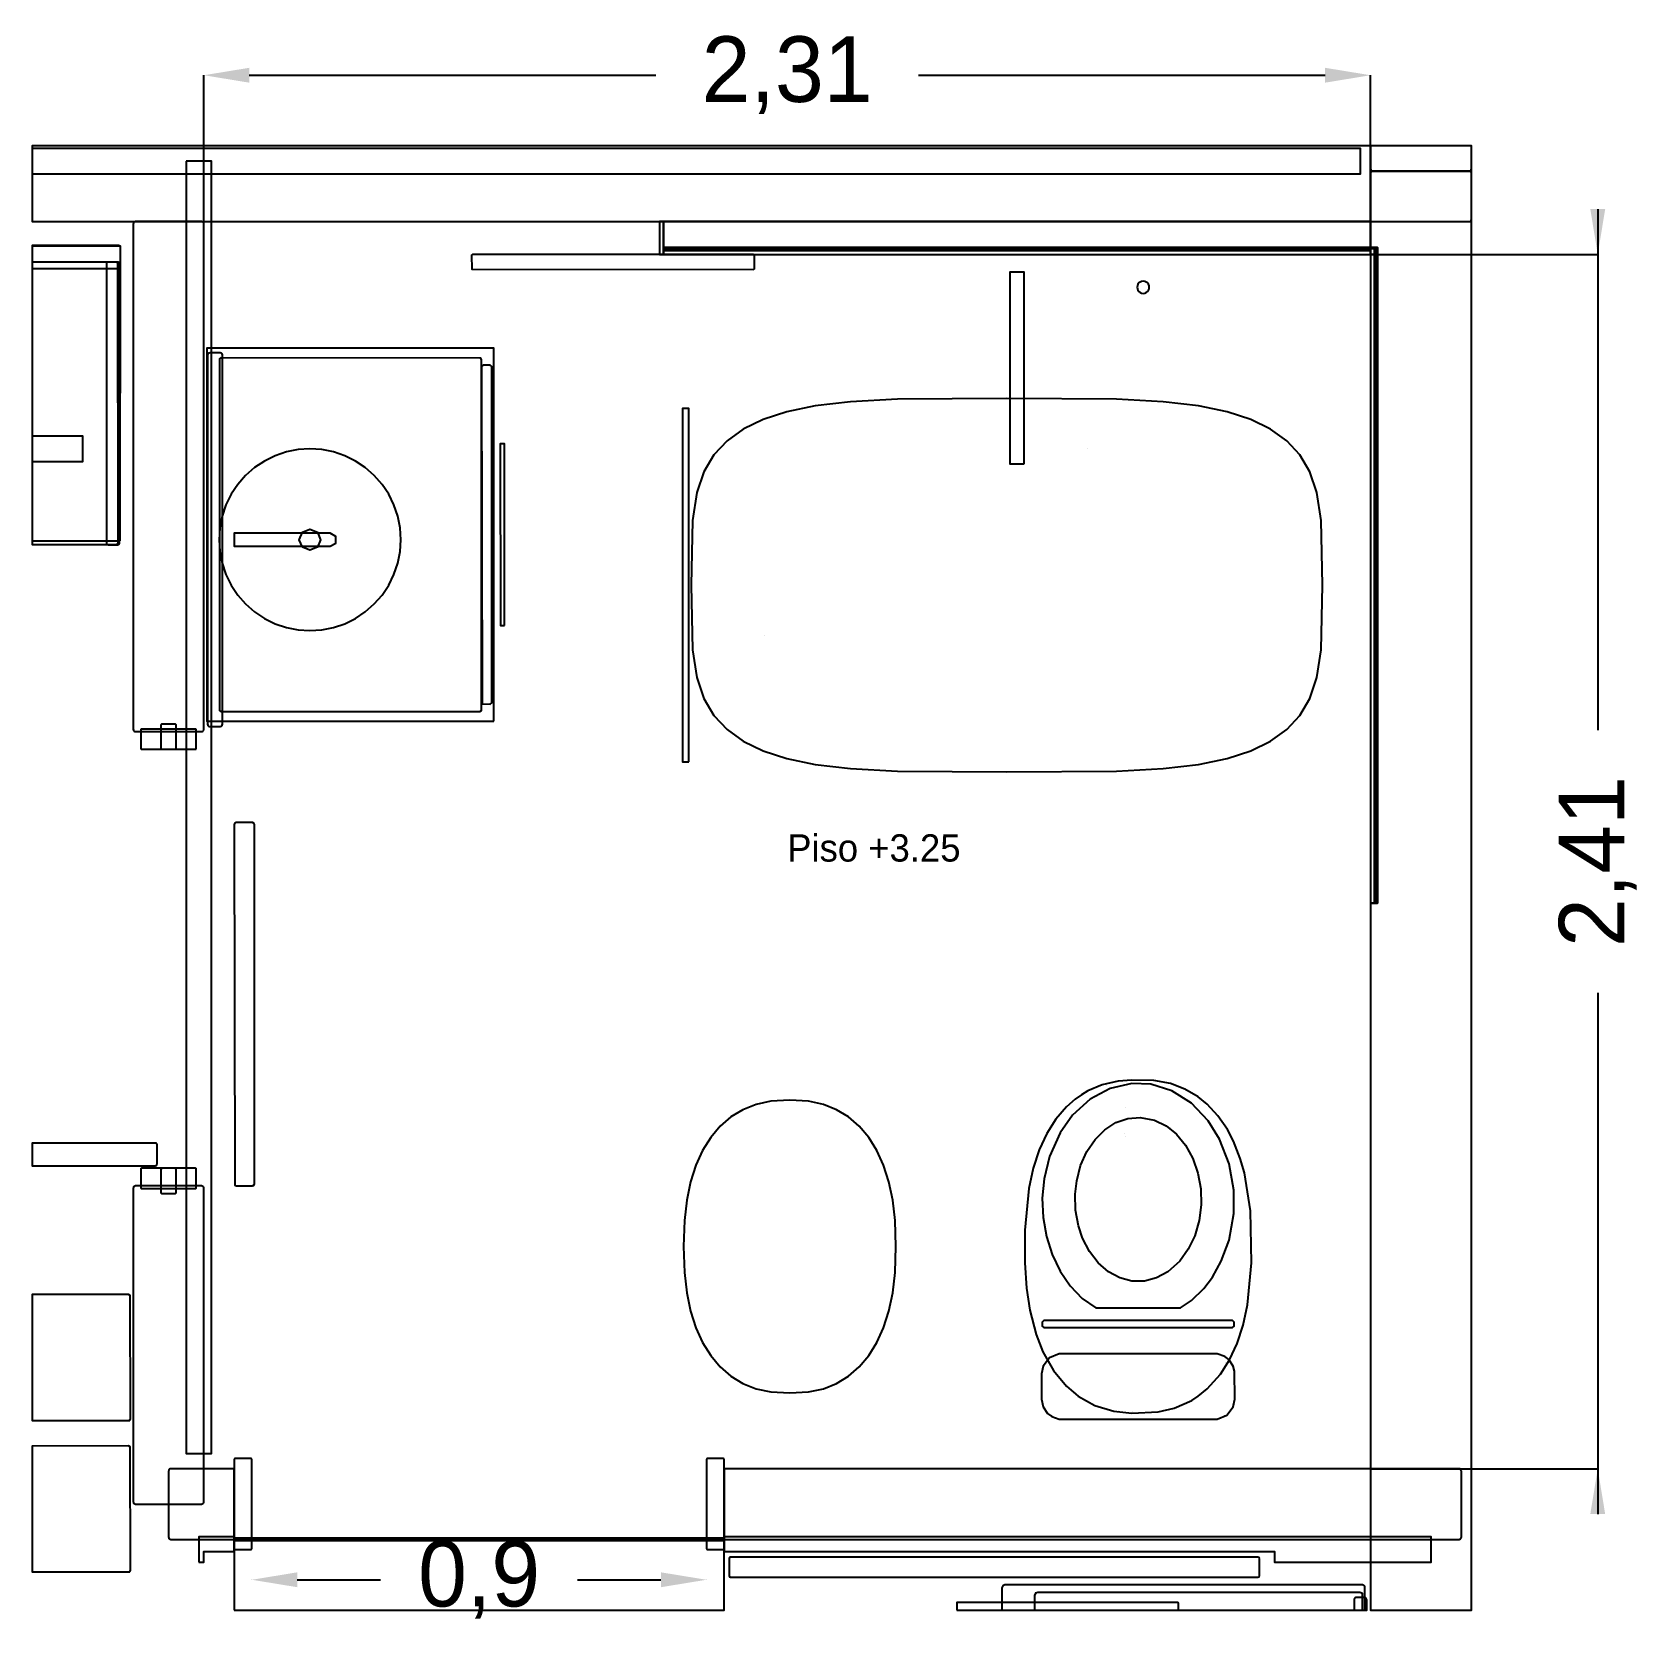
# Model space of a CAD drawing. Header units: metres. Extents: x 738 to 942, y -12 to 4.
# Drawn here: x 819.15 to 822.335, y -8.875 to -5.725 of the extents above; entities that cross this region are included whole.
import ezdxf

# ---------------------------------------------------------------- set-up
doc = ezdxf.new("R2010")
doc.units = ezdxf.units.M
for name, color, linetype in [('CORTE', 7, 'Continuous'), ('COTAS', 4, 'Continuous'), ('TEXTOS', 7, 'Continuous'), ('VISTA', 8, 'Continuous')]:
    doc.layers.add(name, color=color, linetype=linetype)
doc.dimstyles.get("Standard").update_dxf_attribs({"dimtxt": 2.5, "dimasz": 2.5, "dimexe": 1.25, "dimexo": 0.625, "dimtad": 1, "dimcen": 2.5, "dimazin": 3, "dimtfac": 1, "dimtmove": 0, "dimatfit": 3})

msp = doc.modelspace()

# ---------------------------------------------------------------- texts
at = {"layer": 'TEXTOS'}
msp.add_text('Piso +3.25', height=0.054, dxfattribs=at).set_placement((820.645, -7.3675))

# ---------------------------------------------------------------- blocks, each defined once
blk = doc.blocks.new('_CLOSEDFILLED')
at = {"color": 0, "linetype": 'BYBLOCK'}
blk.add_solid([(-1, 0.164), (0, 0), (-1, -0.164)], dxfattribs=at)
blk = doc.blocks.new('*D4')
for p, q in [((819.49, -6.165), (819.49, -5.81)), ((819.58, -5.81), (820.385, -5.81)), ((820.905, -5.81), (821.71, -5.81)), ((821.8, -6.165), (821.8, -5.81))]:
    blk.add_line(p, q)
at = {"layer": 'Defpoints'}
for p in [(819.49, -5.81), (819.49, -6.165), (821.8, -6.165)]:
    blk.add_point(p, dxfattribs=at)
at = {"layer": 'COTAS', "xscale": 0.09, "yscale": 0.09, "rotation": 180}
blk.add_blockref('_CLOSEDFILLED', (819.49, -5.81), dxfattribs=at)
at = {"layer": 'COTAS', "xscale": 0.09, "yscale": 0.09}
blk.add_blockref('_CLOSEDFILLED', (821.8, -5.81), dxfattribs=at)
at = {"layer": 'COTAS', "insert": (820.645, -5.81), "char_height": 0.13, "attachment_point": 5}
blk.add_mtext('2,31', dxfattribs=at)
blk = doc.blocks.new('*D5')
for p, q in [((822.25, -6.075), (822.25, -7.1075)), ((821.8, -6.165), (822.25, -6.165)), ((822.25, -7.6275), (822.25, -8.66)), ((821.8, -8.57), (822.25, -8.57))]:
    blk.add_line(p, q)
at = {"layer": 'Defpoints'}
for p in [(821.8, -6.165), (822.25, -6.165), (821.8, -8.57)]:
    blk.add_point(p, dxfattribs=at)
at = {"layer": 'COTAS', "xscale": 0.09, "yscale": 0.09}
for p, rotation in [((822.25, -6.165), 270), ((822.25, -8.57), 90)]:
    blk.add_blockref('_CLOSEDFILLED', p, dxfattribs=dict(at, rotation=rotation))
at = {"layer": 'COTAS', "insert": (822.25, -7.3675), "char_height": 0.13, "attachment_point": 5, "rotation": 90}
blk.add_mtext('2,41', dxfattribs=at)
blk = doc.blocks.new('*D6')
for p, q in [((819.585, -8.79), (819.585, -8.79)), ((819.675, -8.79), (819.84, -8.79)), ((820.23, -8.79), (820.395, -8.79)), ((820.485, -8.79), (820.485, -8.79))]:
    blk.add_line(p, q)
at = {"layer": 'Defpoints'}
for p in [(819.585, -8.79), (819.585, -8.79), (820.485, -8.79)]:
    blk.add_point(p, dxfattribs=at)
at = {"layer": 'COTAS', "xscale": 0.09, "yscale": 0.09, "rotation": 180}
blk.add_blockref('_CLOSEDFILLED', (819.585, -8.79), dxfattribs=at)
at = {"layer": 'COTAS', "xscale": 0.09, "yscale": 0.09}
blk.add_blockref('_CLOSEDFILLED', (820.485, -8.79), dxfattribs=at)
at = {"layer": 'COTAS', "insert": (820.035, -8.79), "char_height": 0.13, "attachment_point": 5}
blk.add_mtext('0,9', dxfattribs=at)

# ---------------------------------------------------------------- dimensions: what is measured, and where the dimension line sits
at = {"layer": 'COTAS'}
for base, p1, p2, picture, middle in [((819.49, -5.81), (819.49, -6.165), (821.8, -6.165), '*D4', (820.645, -5.81)), ((819.585, -8.79), (819.585, -8.79), (820.485, -8.79), '*D6', (820.035, -8.79))]:
    dim = msp.add_linear_dim(base=base, p1=p1, p2=p2, dimstyle='Standard', override={"dimtxt": 0.13, "dimasz": 0.09}, dxfattribs=at)
    dim.commit()
    dim.dimension.update_dxf_attribs({"geometry": picture, "text_midpoint": middle})
dim = msp.add_linear_dim(base=(822.25, -6.165), p1=(821.8, -6.165), p2=(821.8, -8.57), angle=90, dimstyle='Standard', override={"dimtxt": 0.13, "dimasz": 0.09}, dxfattribs=at)
dim.commit()
dim.dimension.update_dxf_attribs({"geometry": '*D5', "text_midpoint": (822.25, -7.3675)})

# ---------------------------------------------------------------- linework, layer by layer
at = {"layer": 'CORTE'}
for points in [[(821.8, -5.9955), (821.8005, -5.997), (821.8008, -5.9981), (821.8011, -5.9984), (821.8013, -5.9987), (821.8017, -5.999), (821.8019, -5.9992), (821.8034, -5.9997), (821.8045, -6), (821.918, -6), (821.9955, -6), (821.997, -5.9995), (821.9981, -5.9992), (821.9984, -5.9989), (821.9987, -5.9987), (821.9989, -5.9984), (821.9992, -5.9981), (821.9995, -5.997), (822, -5.9955), (822, -5.95), (821.8, -5.95), (821.8, -5.9955)], [(821.801, -6.0017), (821.8008, -6.0019), (821.8003, -6.0034), (821.8, -6.0045), (821.8, -6.151), (821.814, -6.151), (821.814, -7.45), (821.8, -7.45), (821.8, -8.85), (822, -8.85), (822, -6.0045), (821.9997, -6.0034), (821.9992, -6.0019), (821.999, -6.0017), (821.9987, -6.0013), (821.9984, -6.0011), (821.9981, -6.0008), (821.997, -6.0005), (821.9955, -6), (821.918, -6), (821.8045, -6), (821.8034, -6.0003), (821.8019, -6.0008), (821.8017, -6.001), (821.8013, -6.0013), (821.801, -6.0017)], [(819.3511, -6.1016), (819.3508, -6.1019), (819.3504, -6.1033), (819.35, -6.1045), (819.35, -6.6324), (819.35, -7.1055), (819.3504, -7.1069), (819.3508, -7.1081), (819.3511, -7.1084), (819.3513, -7.1087), (819.3516, -7.1089), (819.3519, -7.1092), (819.3533, -7.1096), (819.3545, -7.11), (819.4236, -7.11), (819.4855, -7.11), (819.4869, -7.1096), (819.4881, -7.1092), (819.4884, -7.1089), (819.4887, -7.1087), (819.4889, -7.1084), (819.4892, -7.1081), (819.4896, -7.1069), (819.49, -7.1055), (819.49, -6.6324), (819.49, -6.1045), (819.4896, -6.1033), (819.4892, -6.1019), (819.4889, -6.1016), (819.4887, -6.1013), (819.4884, -6.1011), (819.4881, -6.1008), (819.4869, -6.1004), (819.4855, -6.1), (819.4236, -6.1), (819.3545, -6.1), (819.3533, -6.1004), (819.3519, -6.1008), (819.3516, -6.1011), (819.3513, -6.1013), (819.3511, -6.1016)], [(819.3511, -8.0116), (819.3508, -8.0119), (819.3504, -8.0133), (819.35, -8.0145), (819.35, -8.342), (819.35, -8.6355), (819.3504, -8.6369), (819.3508, -8.6381), (819.3511, -8.6384), (819.3513, -8.6387), (819.3516, -8.6389), (819.3519, -8.6392), (819.3533, -8.6396), (819.3545, -8.64), (819.4236, -8.64), (819.4855, -8.64), (819.4869, -8.6396), (819.4881, -8.6392), (819.4884, -8.6389), (819.4887, -8.6387), (819.4889, -8.6384), (819.4892, -8.6381), (819.4896, -8.6369), (819.49, -8.6355), (819.49, -8.342), (819.49, -8.0145), (819.4896, -8.0133), (819.4892, -8.0119), (819.4889, -8.0116), (819.4887, -8.0113), (819.4884, -8.0111), (819.4881, -8.0108), (819.4869, -8.0104), (819.4855, -8.01), (819.4236, -8.01), (819.3545, -8.01), (819.3533, -8.0104), (819.3519, -8.0108), (819.3516, -8.0111), (819.3513, -8.0113), (819.3511, -8.0116)], [(819.4208, -8.5719), (819.4204, -8.5733), (819.42, -8.5745), (819.42, -8.6438), (819.42, -8.7055), (819.4204, -8.7069), (819.4208, -8.7081), (819.4211, -8.7084), (819.4213, -8.7087), (819.4216, -8.7089), (819.4219, -8.7092), (819.4233, -8.7096), (819.4245, -8.71), (819.55, -8.71), (819.55, -8.57), (819.4245, -8.57), (819.4233, -8.5704), (819.4219, -8.5708), (819.4216, -8.5711), (819.4213, -8.5713), (819.4211, -8.5716), (819.4208, -8.5719)], [(821.9784, -8.5711), (821.9781, -8.5708), (821.9769, -8.5704), (821.9755, -8.57), (820.7745, -8.57), (820.52, -8.57), (820.52, -8.71), (820.7745, -8.71), (821.9755, -8.71), (821.9769, -8.7096), (821.9781, -8.7092), (821.9784, -8.7089), (821.9787, -8.7087), (821.9789, -8.7084), (821.9792, -8.7081), (821.9796, -8.7069), (821.98, -8.7055), (821.98, -8.6438), (821.98, -8.5745), (821.9796, -8.5733), (821.9792, -8.5719), (821.9789, -8.5716), (821.9787, -8.5713), (821.9784, -8.5711)]]:
    msp.add_lwpolyline(points, close=True, dxfattribs=at)
at = {"layer": 'VISTA'}
for points in [[(821.4491, -6.1), (821.9955, -6.1), (821.997, -6.0995), (821.9981, -6.0992), (821.9984, -6.0989), (821.9987, -6.0987), (821.9989, -6.0984), (821.9992, -6.0981), (821.9995, -6.097), (822, -6.0955), (822, -6.018), (822, -5.95), (819.15, -5.95), (819.15, -6.1), (821.4491, -6.1)], [(819.15, -5.955), (819.15, -6.005), (821.78, -6.005), (821.78, -5.955), (819.15, -5.955)], [(819.455, -5.98), (819.455, -8.54), (819.505, -8.54), (819.505, -5.98), (819.455, -5.98)], [(820.392, -6.1), (820.392, -6.165), (820.4, -6.165), (820.4, -6.1), (820.392, -6.1)], [(820.5218, -6.1), (820.4, -6.1), (820.4, -6.151), (820.5218, -6.151), (821.8, -6.151), (821.8, -6.1), (820.5218, -6.1)], [(819.3215, -6.1925), (819.3225, -6.1922), (819.3235, -6.1919), (819.3237, -6.1917), (819.324, -6.1915), (819.3242, -6.1912), (819.3244, -6.191), (819.3247, -6.19), (819.325, -6.189), (819.325, -6.1695), (819.325, -6.151), (819.3247, -6.15), (819.3244, -6.149), (819.3242, -6.1487), (819.324, -6.1485), (819.3237, -6.1483), (819.3235, -6.1481), (819.3225, -6.1478), (819.3215, -6.1475), (819.15, -6.1475), (819.15, -6.1925), (819.3215, -6.1925)], [(819.324, -6.7325), (819.325, -6.1485), (819.15, -6.1484), (819.15, -6.7325), (819.324, -6.7325)], [(820.5783, -6.195), (820.58, -6.1933), (820.58, -6.1667), (820.5783, -6.165), (820.0217, -6.165), (820.02, -6.1667), (820.0203, -6.1943), (820.5783, -6.195)], [(820.5218, -6.151), (820.4, -6.151), (820.4, -6.153), (820.5218, -6.153), (821.8, -6.153), (821.8, -6.151), (821.3603, -6.151), (820.5218, -6.151)], [(820.5218, -6.153), (820.4, -6.153), (820.4, -6.157), (820.5218, -6.157), (821.8, -6.157), (821.8, -6.153), (821.3603, -6.153), (820.5218, -6.153)], [(820.5218, -6.157), (820.4, -6.157), (820.4, -6.165), (820.5218, -6.165), (821.8, -6.165), (821.8, -6.157), (821.3603, -6.157), (820.5218, -6.157)], [(821.8, -6.151), (821.8, -6.153), (821.812, -6.153), (821.812, -6.151), (821.8, -6.151)], [(821.8, -6.153), (821.8, -6.165), (821.808, -6.165), (821.808, -6.153), (821.8, -6.153)], [(821.8, -6.165), (821.8, -7.45), (821.808, -7.45), (821.808, -6.165), (821.8, -6.165)], [(821.808, -6.153), (821.808, -7.45), (821.812, -7.45), (821.812, -6.153), (821.808, -6.153)], [(821.812, -6.151), (821.812, -7.45), (821.814, -7.45), (821.814, -6.151), (821.812, -6.151)], [(819.3185, -6.7394), (819.32, -6.7365), (819.3194, -6.1815), (819.3165, -6.18), (819.15, -6.1801), (819.15, -6.7394), (819.3185, -6.7394)], [(819.3185, -6.7394), (819.32, -6.7365), (819.3194, -6.1815), (819.3165, -6.18), (819.15, -6.1801), (819.15, -6.7394), (819.3185, -6.7394)], [(819.2978, -6.1812), (819.2976, -6.1815), (819.2973, -6.1825), (819.297, -6.1835), (819.297, -6.453), (819.297, -6.7365), (819.2973, -6.7375), (819.2976, -6.7385), (819.2978, -6.7387), (819.298, -6.739), (819.2982, -6.7392), (819.2985, -6.7394), (819.2995, -6.7397), (819.3005, -6.74), (819.3098, -6.74), (819.3195, -6.74), (819.3205, -6.7397), (819.3215, -6.7394), (819.3217, -6.7392), (819.322, -6.739), (819.3222, -6.7387), (819.3224, -6.7385), (819.3227, -6.7375), (819.323, -6.7365), (819.323, -6.453), (819.323, -6.1835), (819.3227, -6.1825), (819.3224, -6.1815), (819.3222, -6.1812), (819.322, -6.181), (819.3217, -6.1808), (819.3215, -6.1806), (819.3205, -6.1803), (819.3195, -6.18), (819.3098, -6.18), (819.3005, -6.18), (819.2995, -6.1803), (819.2985, -6.1806), (819.2982, -6.1808), (819.298, -6.181), (819.2978, -6.1812)], [(819.3183, -6.181), (819.319, -6.1817), (819.3183, -6.1817), (819.3183, -6.181)], [(819.3183, -6.181), (819.319, -6.1817), (819.3183, -6.1817), (819.3183, -6.181)], [(821.114, -6.58), (821.114, -6.2), (821.086, -6.2), (821.086, -6.58), (821.114, -6.58)], [(821.3469, -6.2184), (821.344, -6.2196), (821.3415, -6.2215), (821.3396, -6.224), (821.3384, -6.2269), (821.338, -6.23), (821.3384, -6.2331), (821.3396, -6.236), (821.3415, -6.2385), (821.344, -6.2404), (821.3469, -6.2416), (821.35, -6.242), (821.3531, -6.2416), (821.356, -6.2404), (821.3585, -6.2385), (821.3604, -6.236), (821.3616, -6.2331), (821.362, -6.23), (821.3616, -6.2269), (821.3604, -6.224), (821.3585, -6.2215), (821.356, -6.2196), (821.3531, -6.2184), (821.35, -6.218), (821.3469, -6.2184)], [(820.0641, -7.0892), (820.0641, -6.3508), (819.4959, -6.3509), (819.4959, -7.0891), (820.0641, -7.0892)], [(819.498, -6.3617), (819.4978, -6.3619), (819.4972, -6.3638), (819.497, -6.3645), (819.497, -6.8997), (819.497, -7.0955), (819.4976, -7.0974), (819.4978, -7.0981), (819.4982, -7.0985), (819.4983, -7.0987), (819.4987, -7.099), (819.4989, -7.0992), (819.5008, -7.0998), (819.5015, -7.1), (819.5169, -7.1), (819.5225, -7.1), (819.5244, -7.0994), (819.5251, -7.0992), (819.5255, -7.0988), (819.5257, -7.0987), (819.5258, -7.0985), (819.5262, -7.0981), (819.5264, -7.0974), (819.527, -7.0955), (819.527, -6.8997), (819.527, -6.3645), (819.5268, -6.3638), (819.5262, -6.3619), (819.526, -6.3617), (819.5257, -6.3613), (819.5255, -6.3612), (819.5251, -6.3608), (819.5244, -6.3606), (819.5225, -6.36), (819.5169, -6.36), (819.5015, -6.36), (819.5008, -6.3602), (819.4989, -6.3608), (819.4987, -6.361), (819.4983, -6.3613), (819.498, -6.3617)], [(819.5235, -7.07), (820.0365, -7.07), (820.0394, -7.0685), (820.04, -6.3735), (820.0385, -6.3706), (819.5235, -6.37), (819.5206, -6.3715), (819.5206, -7.0685), (819.5235, -7.07)], [(819.5217, -6.371), (819.5217, -6.3717), (819.521, -6.3717), (819.5217, -6.371)], [(820.0383, -6.371), (820.039, -6.3717), (820.0383, -6.3717), (820.0383, -6.371)], [(820.057, -7.056), (820.06, -7.053), (820.06, -6.387), (820.057, -6.384), (820.043, -6.384), (820.04, -6.387), (820.0409, -7.0551), (820.057, -7.056)], [(820.057, -7.056), (820.06, -7.053), (820.06, -6.387), (820.057, -6.384), (820.043, -6.384), (820.04, -6.387), (820.0409, -7.0551), (820.057, -7.056)], [(820.4802, -6.5955), (820.4662, -6.6368), (820.4578, -6.6917), (820.455, -6.82), (820.4578, -6.9483), (820.4662, -7.0032), (820.4802, -7.0445), (820.5, -7.078), (820.5259, -7.1058), (820.5581, -7.129), (820.5972, -7.148), (820.6441, -7.1633), (820.7007, -7.1751), (820.7705, -7.1834), (820.8632, -7.1884), (821.08, -7.19), (821.2968, -7.1884), (821.3895, -7.1834), (821.4593, -7.1751), (821.5159, -7.1633), (821.5628, -7.148), (821.6019, -7.129), (821.6341, -7.1058), (821.66, -7.078), (821.6798, -7.0445), (821.6938, -7.0032), (821.7022, -6.9483), (821.705, -6.82), (821.7022, -6.6917), (821.6938, -6.6368), (821.6798, -6.5955), (821.66, -6.562), (821.6341, -6.5342), (821.6019, -6.511), (821.5628, -6.492), (821.5159, -6.4767), (821.4593, -6.4649), (821.3895, -6.4566), (821.2968, -6.4516), (821.08, -6.45), (820.8632, -6.4516), (820.7705, -6.4566), (820.7007, -6.4649), (820.6441, -6.4767), (820.5972, -6.492), (820.5581, -6.511), (820.5259, -6.5342), (820.5, -6.562), (820.4802, -6.5955)], [(820.45, -7.17), (820.45, -6.8313), (820.45, -6.47), (820.4442, -6.47), (820.438, -6.47), (820.438, -6.8087), (820.438, -7.17), (820.4438, -7.17), (820.45, -7.17)], [(819.15, -6.525), (819.15, -6.575), (819.25, -6.575), (819.25, -6.525), (819.15, -6.525)], [(819.5337, -6.6611), (819.5261, -6.6834), (819.5215, -6.7065), (819.52, -6.73), (819.5215, -6.7535), (819.5261, -6.7766), (819.5337, -6.7989), (819.5441, -6.82), (819.5572, -6.8396), (819.5727, -6.8573), (819.5904, -6.8728), (819.61, -6.8859), (819.6311, -6.8963), (819.6534, -6.9039), (819.6765, -6.9085), (819.7, -6.91), (819.7235, -6.9085), (819.7466, -6.9039), (819.7689, -6.8963), (819.79, -6.8859), (819.8096, -6.8728), (819.8273, -6.8573), (819.8428, -6.8396), (819.8559, -6.82), (819.8663, -6.7989), (819.8739, -6.7766), (819.8785, -6.7535), (819.88, -6.73), (819.8785, -6.7065), (819.8739, -6.6834), (819.8663, -6.6611), (819.8559, -6.64), (819.8428, -6.6204), (819.8273, -6.6027), (819.8096, -6.5872), (819.79, -6.5741), (819.7689, -6.5637), (819.7466, -6.5561), (819.7235, -6.5515), (819.7, -6.55), (819.6765, -6.5515), (819.6534, -6.5561), (819.6311, -6.5637), (819.61, -6.5741), (819.5904, -6.5872), (819.5727, -6.6027), (819.5572, -6.6204), (819.5441, -6.64), (819.5337, -6.6611)], [(820.085, -6.9), (820.085, -6.54), (820.077, -6.54), (820.0775, -6.9), (820.085, -6.9)], [(820.085, -6.9), (820.085, -6.54), (820.077, -6.54), (820.0775, -6.9), (820.085, -6.9)], [(821.2388, -6.5501), (821.2388, -6.5501), (821.2388, -6.5501), (821.2388, -6.5501)], [(819.74, -6.743), (819.7513, -6.7365), (819.7513, -6.7235), (819.74, -6.717), (819.55, -6.717), (819.55, -6.743), (819.74, -6.743)], [(819.6852, -6.7448), (819.679, -6.73), (819.6852, -6.7152), (819.7, -6.709), (819.7148, -6.7152), (819.721, -6.73), (819.7148, -6.7448), (819.7, -6.751), (819.6852, -6.7448)], [(819.319, -6.7383), (819.3183, -6.739), (819.3183, -6.7383), (819.319, -6.7383)], [(819.319, -6.7383), (819.3183, -6.739), (819.3183, -6.7383), (819.319, -6.7383)], [(820.6004, -6.9189), (820.6004, -6.9189), (820.6004, -6.9189), (820.6004, -6.9189)], [(819.5217, -7.0683), (819.5217, -7.069), (819.521, -7.0683), (819.5217, -7.0683)], [(820.039, -7.0683), (820.0383, -7.069), (820.0383, -7.0683), (820.039, -7.0683)], [(819.4059, -7.0956), (819.4056, -7.0957), (819.4054, -7.0962), (819.405, -7.0968), (819.405, -7.1171), (819.405, -7.1433), (819.4053, -7.1437), (819.4056, -7.1443), (819.4058, -7.1444), (819.406, -7.1445), (819.4062, -7.1446), (819.4065, -7.1447), (819.4074, -7.1448), (819.4085, -7.145), (819.4185, -7.145), (819.4315, -7.145), (819.4324, -7.1449), (819.4335, -7.1447), (819.4337, -7.1446), (819.434, -7.1445), (819.4342, -7.1444), (819.4344, -7.1443), (819.4347, -7.1437), (819.435, -7.1433), (819.435, -7.1171), (819.435, -7.0968), (819.4346, -7.0962), (819.4344, -7.0957), (819.4341, -7.0956), (819.434, -7.0955), (819.4337, -7.0954), (819.4335, -7.0953), (819.4324, -7.0951), (819.4315, -7.095), (819.4185, -7.095), (819.4085, -7.095), (819.4074, -7.0952), (819.4065, -7.0953), (819.4062, -7.0954), (819.406, -7.0955), (819.4059, -7.0956)], [(819.3654, -7.1056), (819.3653, -7.1057), (819.3652, -7.1061), (819.365, -7.1067), (819.365, -7.1227), (819.365, -7.1433), (819.3651, -7.1437), (819.3653, -7.1443), (819.3654, -7.1444), (819.3655, -7.1445), (819.3656, -7.1446), (819.3657, -7.1447), (819.3661, -7.1448), (819.3667, -7.145), (819.4133, -7.145), (819.4733, -7.145), (819.4737, -7.1449), (819.4743, -7.1447), (819.4744, -7.1446), (819.4745, -7.1445), (819.4746, -7.1444), (819.4747, -7.1443), (819.4749, -7.1437), (819.475, -7.1433), (819.475, -7.1227), (819.475, -7.1067), (819.4748, -7.1061), (819.4747, -7.1057), (819.4746, -7.1056), (819.4745, -7.1055), (819.4744, -7.1054), (819.4743, -7.1053), (819.4737, -7.1051), (819.4733, -7.105), (819.4133, -7.105), (819.3667, -7.105), (819.3661, -7.1052), (819.3657, -7.1053), (819.3656, -7.1054), (819.3655, -7.1055), (819.3654, -7.1056)], [(819.5512, -8.0088), (819.554, -8.01), (819.586, -8.01), (819.5888, -8.0088), (819.59, -8.006), (819.59, -7.294), (819.5888, -7.2912), (819.586, -7.29), (819.554, -7.29), (819.5512, -7.2912), (819.55, -7.294), (819.5512, -8.0088)], [(819.5517, -7.2917), (819.5515, -7.2922), (819.5515, -7.2915), (819.5517, -7.2917)], [(819.5883, -7.2917), (819.5878, -7.2915), (819.5885, -7.2915), (819.5883, -7.2917)], [(821.1154, -8.1625), (821.1187, -8.2123), (821.1252, -8.2558), (821.1378, -8.3041), (821.1513, -8.3384), (821.1724, -8.3758), (821.1979, -8.4067), (821.2213, -8.4266), (821.2543, -8.4451), (821.2919, -8.4563), (821.3277, -8.4598), (821.3799, -8.4576), (821.4113, -8.4504), (821.446, -8.4348), (821.4587, -8.4266), (821.4765, -8.4121), (821.5028, -8.3825), (821.5208, -8.3541), (821.5358, -8.3218), (821.5478, -8.2855), (821.5567, -8.2453), (821.5646, -8.1625), (821.5624, -8.0594), (821.5504, -7.9841), (821.5422, -7.9559), (821.5287, -7.9215), (821.5166, -7.8984), (821.4979, -7.871), (821.4765, -7.8479), (821.4587, -7.8334), (821.4327, -7.8181), (821.4038, -7.8073), (821.3712, -7.8014), (821.3277, -7.8002), (821.3001, -7.8024), (821.2687, -7.8096), (821.2406, -7.8215), (821.2275, -7.8292), (821.2152, -7.838), (821.1979, -7.8533), (821.1772, -7.8775), (821.1592, -7.9059), (821.1442, -7.9382), (821.1322, -7.9745), (821.1233, -8.0147), (821.1154, -8.0975), (821.1154, -8.1625)], [(821.1501, -8.0339), (821.1516, -8.0723), (821.1582, -8.1098), (821.1696, -8.1455), (821.1856, -8.1785), (821.2056, -8.2078), (821.2293, -8.2326), (821.256, -8.2516), (821.424, -8.2516), (821.4456, -8.237), (821.4699, -8.2131), (821.4869, -8.1907), (821.5045, -8.1591), (821.5199, -8.1171), (821.5291, -8.0646), (821.5291, -8.0186), (821.5199, -7.9661), (821.5013, -7.9175), (821.4787, -7.881), (821.4456, -7.8462), (821.4069, -7.8217), (821.3648, -7.8086), (821.3276, -7.8071), (821.2848, -7.8167), (821.245, -7.8381), (821.2101, -7.8701), (821.1856, -7.9047), (821.1645, -7.9517), (821.1536, -7.9958), (821.1501, -8.0339)], [(821.2277, -7.8296), (821.2277, -7.8296), (821.2277, -7.8296), (821.2277, -7.8296)], [(821.2769, -7.811), (821.2769, -7.811), (821.2769, -7.811), (821.2769, -7.811)], [(821.4584, -7.8343), (821.4584, -7.8343), (821.4584, -7.8343), (821.4584, -7.8343)], [(820.4461, -8.0381), (820.4415, -8.0786), (820.44, -8.13), (820.4415, -8.1814), (820.4461, -8.2219), (820.4537, -8.2582), (820.4642, -8.2909), (820.4775, -8.3202), (820.4936, -8.346), (820.5123, -8.3682), (820.5335, -8.3866), (820.5572, -8.4011), (820.5834, -8.4116), (820.6128, -8.4179), (820.65, -8.42), (820.6872, -8.4179), (820.7166, -8.4116), (820.7428, -8.4011), (820.7665, -8.3866), (820.7877, -8.3682), (820.8064, -8.346), (820.8225, -8.3202), (820.8358, -8.2909), (820.8463, -8.2582), (820.8539, -8.2219), (820.8585, -8.1814), (820.86, -8.13), (820.8585, -8.0786), (820.8539, -8.0381), (820.8463, -8.0018), (820.8358, -7.9691), (820.8225, -7.9398), (820.8064, -7.914), (820.7877, -7.8918), (820.7665, -7.8734), (820.7428, -7.8589), (820.7166, -7.8484), (820.6872, -7.8421), (820.65, -7.84), (820.6128, -7.8421), (820.5834, -7.8484), (820.5572, -7.8589), (820.5335, -7.8734), (820.5123, -7.8918), (820.4936, -7.914), (820.4775, -7.9398), (820.4642, -7.9691), (820.4537, -8.0018), (820.4461, -8.0381)], [(821.3151, -7.8544), (821.3151, -7.8544), (821.3151, -7.8544), (821.3151, -7.8544)], [(821.4631, -7.8421), (821.4631, -7.8421), (821.4631, -7.8421), (821.4631, -7.8421)], [(821.4631, -7.8421), (821.4631, -7.8421), (821.4631, -7.8421), (821.4631, -7.8421)], [(821.3037, -8.1921), (821.2811, -8.1799), (821.2607, -8.1622), (821.2434, -8.1397), (821.2298, -8.1132), (821.2216, -8.0888), (821.2161, -8.0578), (821.2153, -8.026), (821.2183, -7.9997), (821.2261, -7.9695), (821.2384, -7.9419), (821.2546, -7.918), (821.274, -7.8986), (821.296, -7.8845), (821.3196, -7.8763), (821.3441, -7.8742), (821.3724, -7.8796), (821.3953, -7.8909), (821.4161, -7.9077), (821.434, -7.9295), (821.4483, -7.9554), (821.4584, -7.9844), (821.4639, -8.0154), (821.4647, -8.0472), (821.4607, -8.0787), (821.4521, -8.1085), (821.4392, -8.1355), (821.4224, -8.1588), (821.3989, -8.1799), (821.3763, -8.1921), (821.3523, -8.1983), (821.3277, -8.1983), (821.3037, -8.1921)], [(821.4041, -7.8945), (821.4041, -7.8945), (821.4041, -7.8945), (821.4041, -7.8945)], [(819.394, -7.97), (819.3949, -7.9697), (819.396, -7.9694), (819.3962, -7.9692), (819.3965, -7.969), (819.3966, -7.9688), (819.3969, -7.9685), (819.3971, -7.9677), (819.3975, -7.9665), (819.3975, -7.9503), (819.3975, -7.9285), (819.3972, -7.9276), (819.3969, -7.9265), (819.3967, -7.9263), (819.3965, -7.926), (819.3962, -7.9258), (819.396, -7.9256), (819.3949, -7.9253), (819.394, -7.925), (819.15, -7.925), (819.15, -7.97), (819.394, -7.97)], [(821.3124, -7.9069), (821.3124, -7.9069), (821.3124, -7.9069), (821.3124, -7.9069)], [(821.3155, -7.9117), (821.3155, -7.9117), (821.3155, -7.9117), (821.3155, -7.9117)], [(819.3654, -7.9756), (819.3653, -7.9757), (819.3652, -7.9761), (819.365, -7.9767), (819.365, -7.9927), (819.365, -8.0133), (819.3651, -8.0137), (819.3653, -8.0143), (819.3654, -8.0144), (819.3655, -8.0145), (819.3656, -8.0146), (819.3657, -8.0147), (819.3661, -8.0148), (819.3667, -8.015), (819.4133, -8.015), (819.4733, -8.015), (819.4737, -8.0149), (819.4743, -8.0147), (819.4744, -8.0146), (819.4745, -8.0145), (819.4746, -8.0144), (819.4747, -8.0143), (819.4749, -8.0137), (819.475, -8.0133), (819.475, -7.9927), (819.475, -7.9767), (819.4748, -7.9761), (819.4747, -7.9757), (819.4746, -7.9756), (819.4745, -7.9755), (819.4744, -7.9754), (819.4743, -7.9753), (819.4737, -7.9751), (819.4733, -7.975), (819.4133, -7.975), (819.3667, -7.975), (819.3661, -7.9752), (819.3657, -7.9753), (819.3656, -7.9754), (819.3655, -7.9755), (819.3654, -7.9756)], [(819.4059, -7.9756), (819.4056, -7.9757), (819.4054, -7.9762), (819.405, -7.9768), (819.405, -7.9971), (819.405, -8.0233), (819.4053, -8.0237), (819.4056, -8.0243), (819.4058, -8.0244), (819.406, -8.0245), (819.4062, -8.0246), (819.4065, -8.0247), (819.4074, -8.0248), (819.4085, -8.025), (819.4185, -8.025), (819.4315, -8.025), (819.4324, -8.0249), (819.4335, -8.0247), (819.4337, -8.0246), (819.434, -8.0245), (819.4342, -8.0244), (819.4344, -8.0243), (819.4347, -8.0237), (819.435, -8.0233), (819.435, -7.9971), (819.435, -7.9768), (819.4346, -7.9762), (819.4344, -7.9757), (819.4341, -7.9756), (819.434, -7.9755), (819.4337, -7.9754), (819.4335, -7.9753), (819.4324, -7.9751), (819.4315, -7.975), (819.4185, -7.975), (819.4085, -7.975), (819.4074, -7.9752), (819.4065, -7.9753), (819.4062, -7.9754), (819.406, -7.9755), (819.4059, -7.9756)], [(819.5517, -8.0083), (819.5522, -8.0085), (819.5515, -8.0085), (819.5517, -8.0083)], [(819.5885, -8.0085), (819.5878, -8.0085), (819.5883, -8.0083), (819.5885, -8.0085)], [(819.3433, -8.4743), (819.345, -8.471), (819.3443, -8.2267), (819.341, -8.225), (819.15, -8.2253), (819.15, -8.4746), (819.3433, -8.4743)], [(819.3433, -8.2267), (819.3428, -8.2265), (819.3435, -8.2265), (819.3433, -8.2267)], [(821.153, -8.2766), (821.15, -8.2796), (821.15, -8.2876), (821.153, -8.2906), (821.527, -8.2906), (821.53, -8.2876), (821.53, -8.2796), (821.527, -8.2766), (821.153, -8.2766)], [(821.1518, -8.4475), (821.1605, -8.4605), (821.1688, -8.4668), (821.1835, -8.4719), (821.4965, -8.4719), (821.5156, -8.4639), (821.5282, -8.4475), (821.5312, -8.4322), (821.5309, -8.377), (821.5282, -8.3669), (821.5195, -8.3539), (821.5113, -8.3476), (821.4965, -8.3425), (821.1835, -8.3425), (821.1644, -8.3505), (821.1518, -8.3669), (821.1487, -8.3822), (821.1487, -8.4322), (821.1518, -8.4475)], [(821.5122, -8.3605), (821.5122, -8.3605), (821.5122, -8.3605), (821.5122, -8.3605)], [(821.5231, -8.3625), (821.5231, -8.3625), (821.5231, -8.3625), (821.5231, -8.3625)], [(821.2163, -8.4194), (821.2163, -8.4194), (821.2163, -8.4194), (821.2163, -8.4194)], [(821.222, -8.4247), (821.222, -8.4247), (821.222, -8.4247), (821.222, -8.4247)], [(821.4518, -8.4291), (821.4518, -8.4291), (821.4518, -8.4291), (821.4518, -8.4291)], [(821.4524, -8.4305), (821.4524, -8.4305), (821.4524, -8.4305), (821.4524, -8.4305)], [(821.169, -8.464), (821.169, -8.464), (821.169, -8.464), (821.169, -8.464)], [(821.3003, -8.4563), (821.3003, -8.4563), (821.3003, -8.4563), (821.3003, -8.4563)], [(821.3006, -8.4541), (821.3006, -8.4541), (821.3006, -8.4541), (821.3006, -8.4541)], [(821.3278, -8.4568), (821.3278, -8.4568), (821.3278, -8.4568), (821.3278, -8.4568)], [(821.511, -8.464), (821.511, -8.464), (821.511, -8.464), (821.511, -8.464)], [(821.523, -8.4519), (821.523, -8.4519), (821.523, -8.4519), (821.523, -8.4519)], [(821.5265, -8.4429), (821.5265, -8.4429), (821.5265, -8.4429), (821.5265, -8.4429)], [(819.3435, -8.4735), (819.3428, -8.4735), (819.3433, -8.4733), (819.3435, -8.4735)], [(819.3433, -8.7743), (819.345, -8.771), (819.3443, -8.5267), (819.341, -8.525), (819.15, -8.5253), (819.15, -8.7746), (819.3433, -8.7743)], [(819.3433, -8.5267), (819.3428, -8.5265), (819.3435, -8.5265), (819.3433, -8.5267)], [(819.552, -8.73), (819.583, -8.73), (819.5844, -8.7294), (819.585, -8.728), (819.585, -8.552), (819.5844, -8.5506), (819.583, -8.55), (819.552, -8.55), (819.5506, -8.5506), (819.55, -8.552), (819.55, -8.728), (819.5506, -8.7294), (819.552, -8.73)], [(820.487, -8.73), (820.518, -8.73), (820.5194, -8.7294), (820.52, -8.728), (820.52, -8.552), (820.5194, -8.5506), (820.518, -8.55), (820.487, -8.55), (820.4856, -8.5506), (820.485, -8.552), (820.485, -8.728), (820.4856, -8.7294), (820.487, -8.73)], [(819.48, -8.755), (819.49, -8.755), (819.49, -8.734), (819.55, -8.734), (819.55, -8.705), (819.48, -8.705), (819.48, -8.755)], [(819.55, -8.7125), (820.52, -8.7125), (820.52, -8.7075), (819.55, -8.7075), (819.55, -8.7125)], [(819.55, -8.85), (820.52, -8.85), (820.52, -8.71), (819.55, -8.71), (819.55, -8.85)], [(820.52, -8.734), (821.61, -8.734), (821.61, -8.755), (821.92, -8.755), (821.92, -8.705), (820.52, -8.705), (820.52, -8.734)], [(820.533, -8.785), (820.5711, -8.785), (821.577, -8.785), (821.5791, -8.7841), (821.58, -8.782), (821.58, -8.748), (821.5791, -8.7459), (821.577, -8.745), (820.5711, -8.745), (820.533, -8.745), (820.5309, -8.7459), (820.53, -8.748), (820.53, -8.782), (820.5309, -8.7841), (820.533, -8.785)], [(819.3435, -8.7735), (819.3428, -8.7735), (819.3433, -8.7733), (819.3435, -8.7735)], [(821.7889, -8.8025), (821.784, -8.8), (821.076, -8.8), (821.0718, -8.8018), (821.07, -8.806), (821.07, -8.85), (821.7889, -8.85), (821.7889, -8.8025)], [(821.135, -8.85), (821.7839, -8.85), (821.7839, -8.8175), (821.779, -8.815), (821.141, -8.815), (821.1368, -8.8168), (821.135, -8.821), (821.135, -8.85)], [(820.9807, -8.85), (821.42, -8.85), (821.42, -8.8367), (821.4183, -8.835), (820.9807, -8.8353), (820.9807, -8.85)], [(821.7685, -8.8267), (821.7683, -8.8269), (821.7678, -8.8286), (821.7675, -8.8295), (821.7675, -8.85), (821.7925, -8.85), (821.7925, -8.8295), (821.7922, -8.8286), (821.7917, -8.8269), (821.7915, -8.8267), (821.7912, -8.8263), (821.791, -8.8261), (821.7906, -8.8258), (821.7897, -8.8255), (821.788, -8.825), (821.7824, -8.825), (821.772, -8.825), (821.7711, -8.8253), (821.7694, -8.8258), (821.7692, -8.826), (821.7688, -8.8263), (821.7685, -8.8267)]]:
    msp.add_lwpolyline(points, close=True, dxfattribs=at)

msp.set_redraw_order([(e.dxf.handle, doc.entitydb.next_handle()) for e in msp.query("TEXT MTEXT ATTDEF DIMENSION ARC_DIMENSION")])  # texts and dimensions are drawn at this point

doc.saveas('drawing.dxf')
